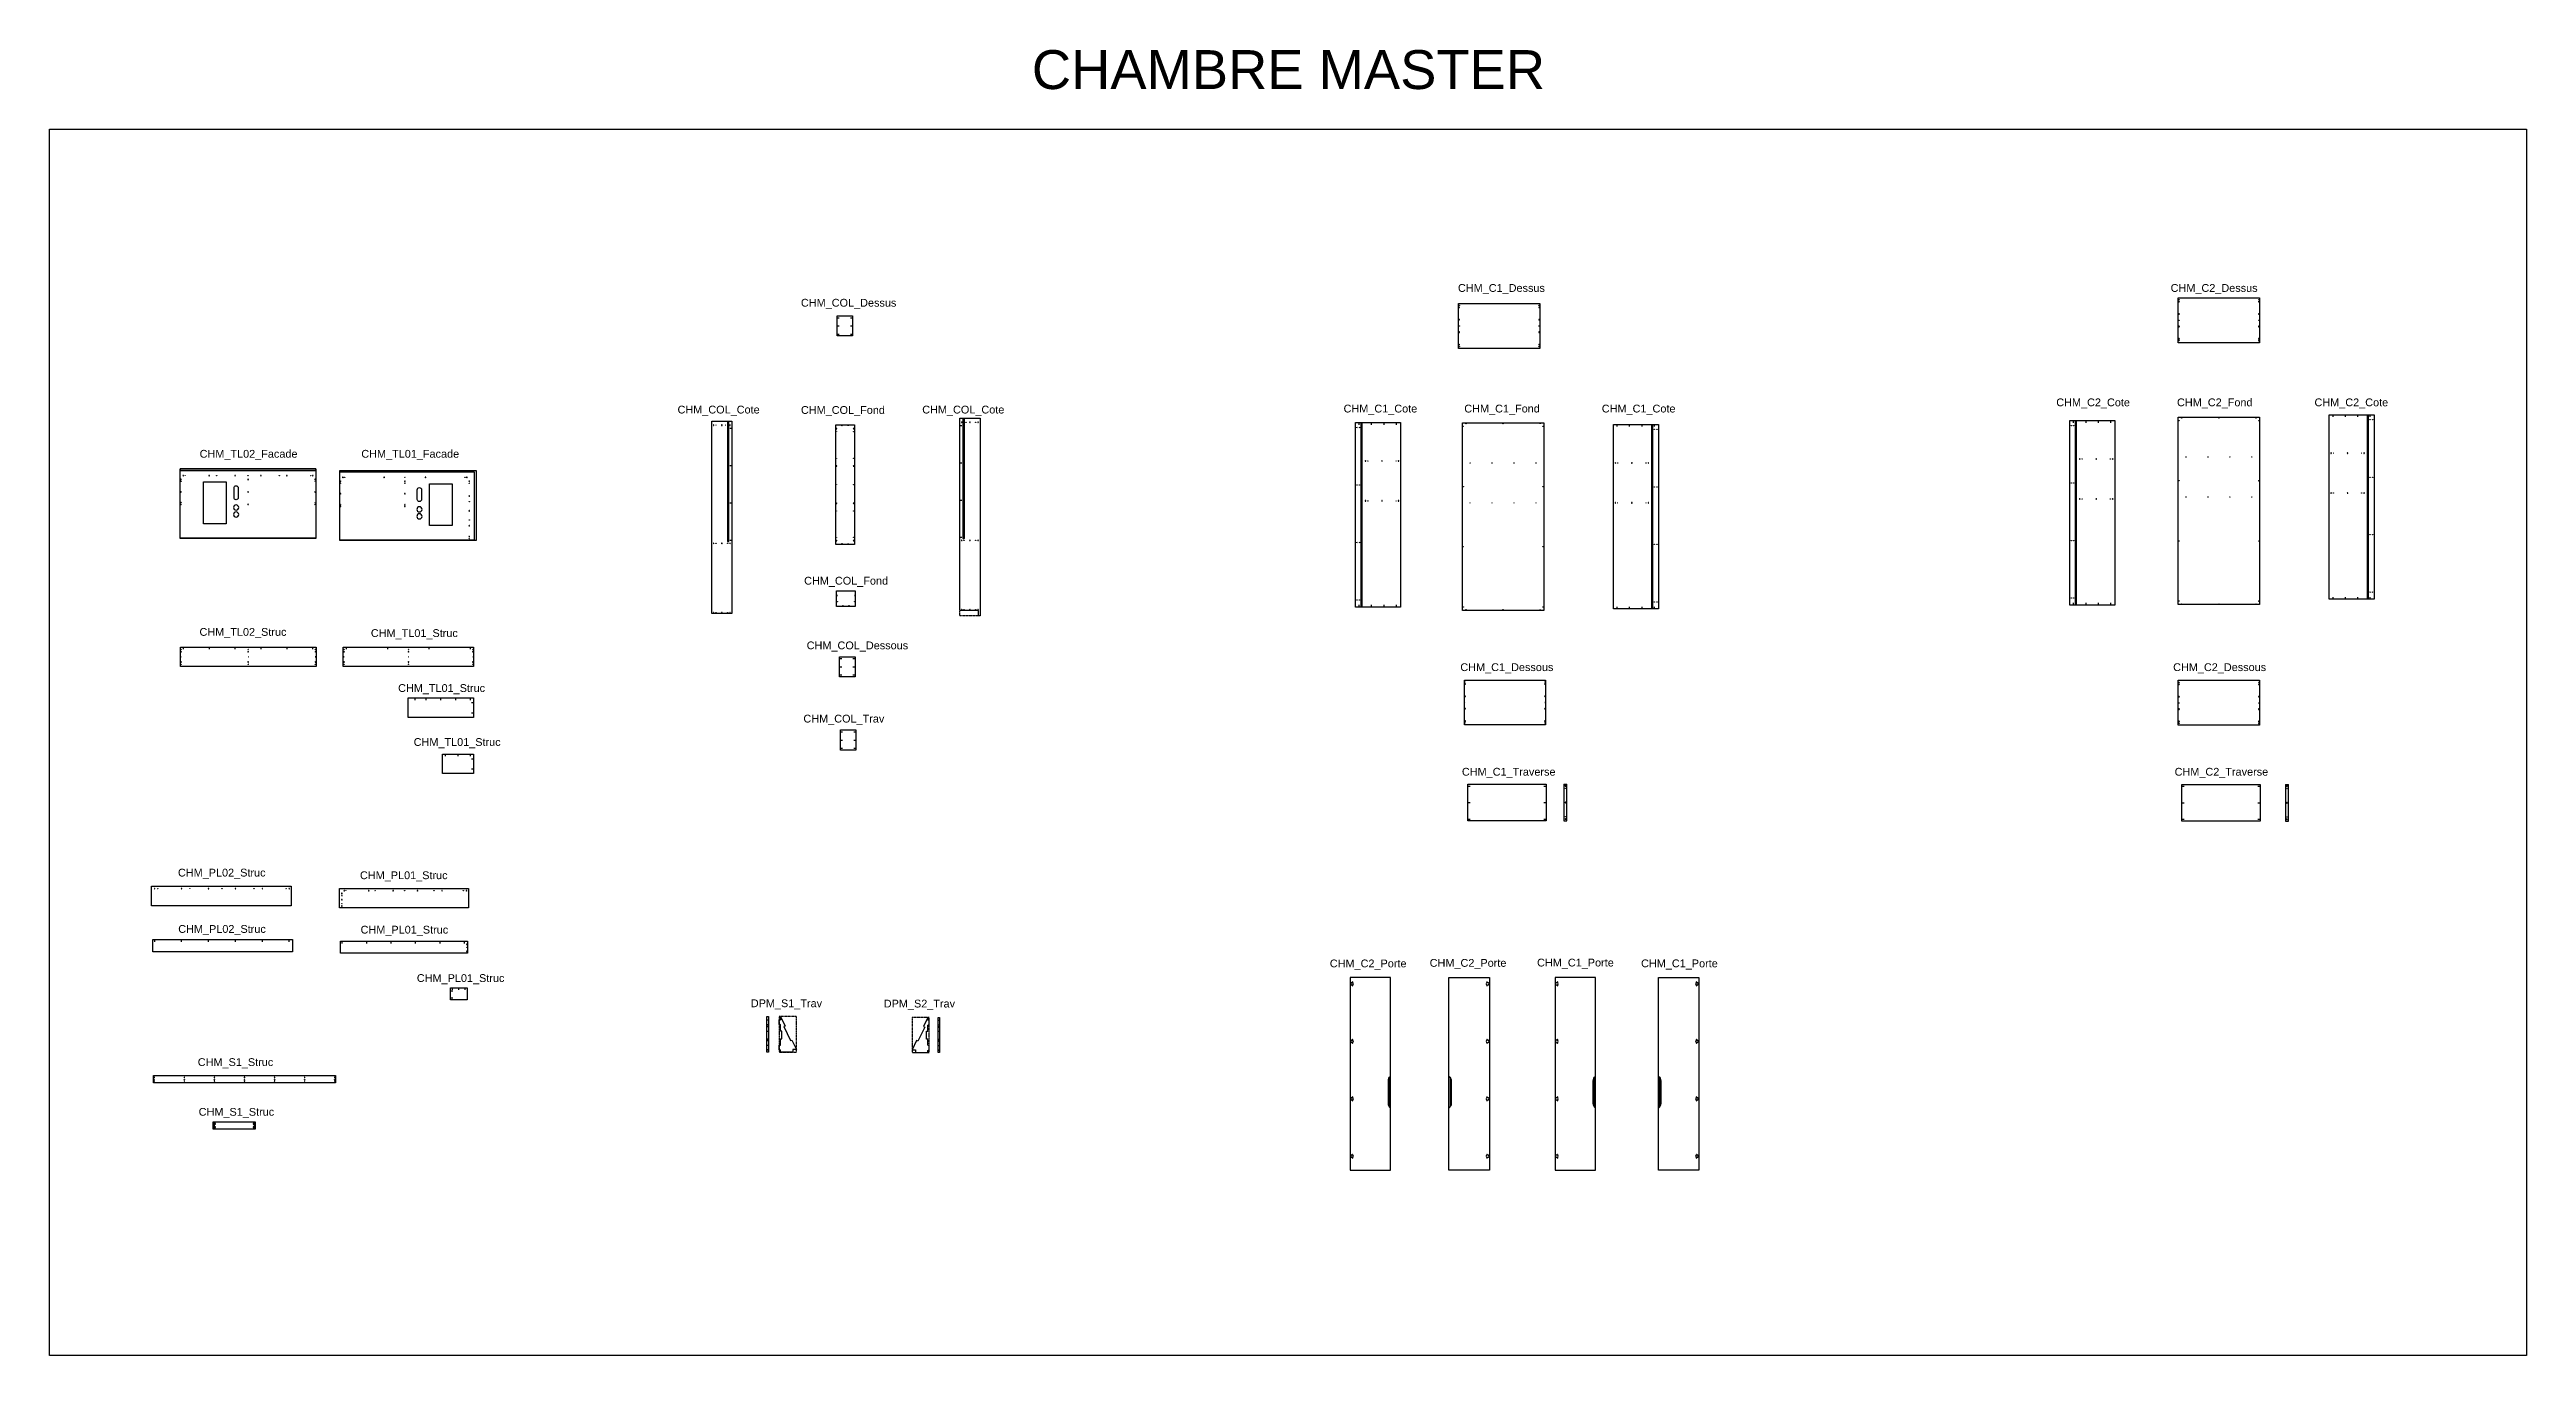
# Model space of a CAD drawing. Header units: millimetres. Extents: x 22572 to 140558, y -12987 to 35546.
# Drawn here: x 44699 to 76537, y -12987 to 3794 of the extents above; entities that cross this region are included whole.
import ezdxf

# ---------------------------------------------------------------- set-up
doc = ezdxf.new("R2010")
doc.units = ezdxf.units.MM
doc.linetypes.add('_..__..__..__.._', pattern=[1.8, 0.9, -0.9])
for name, color, linetype in [('Brut', 92, '_..__..__..__.._'), ('Parcours', 30, 'Continuous'), ('Percage 35 prof.14', 54, 'Continuous'), ('Percage 4 prof.total', 20, 'Continuous'), ('Percage 5 prof.9', 200, 'Continuous'), ('Percage 8 prof.14', 160, 'Continuous'), ('Percage chant 8 prof.28', 10, 'Continuous'), ('Poche prof.8', 210, 'Continuous'), ('Pointage', 10, 'Continuous'), ('Rainure prof.11', 160, 'Continuous'), ('TEXTE', 7, 'Continuous')]:
    doc.layers.add(name, color=color, linetype=linetype)
doc.styles.add('Objet', font='arial.ttf', dxfattribs={"height": 100})

msp = doc.modelspace()

# ---------------------------------------------------------------- texts
at = {"char_height": 100, "width": 1165.24, "attachment_point": 1, "style": 'Objet'}
for s, insert in [('CHM_C1_Dessus', (62802, 780)), ('CHM_C2_Dessus', (71963, 780)), ('CHM_COL_Dessus', (54357, 590)), ('CHM_COL_Cote', (52771, -783)), ('CHM_COL_Fond', (54357, -788)), ('CHM_COL_Cote', (55916, -783)), ('CHM_C1_Cote', (61332, -770)), ('CHM_C1_Fond', (62884, -770)), ('CHM_C1_Cote', (64651, -770)), ('CHM_C2_Cote', (70493, -690)), ('CHM_C2_Fond', (72045, -690)), ('CHM_C2_Cote', (73812, -690)), ('CHM_COL_Fond', (54398, -2982)), ('CHM_TL01_Struc', (48829, -3655)), ('CHM_COL_Dessous', (54431, -3813)), ('CHM_C1_Dessous', (62833, -4093)), ('CHM_C2_Dessous', (71995, -4093)), ('CHM_TL01_Struc', (49179, -4361)), ('CHM_COL_Trav', (54389, -4754)), ('CHM_TL01_Struc', (49379, -5055)), ('CHM_C1_Traverse', (62853, -5437)), ('CHM_C2_Traverse', (72014, -5437)), ('CHM_PL02_Struc', (46349, -6733)), ('CHM_PL01_Struc', (48689, -6767)), ('CHM_PL02_Struc', (46353, -7457)), ('CHM_PL01_Struc', (48697, -7466)), ('CHM_C2_Porte', (61155, -7900)), ('CHM_C2_Porte', (62439, -7893)), ('CHM_C1_Porte', (63819, -7889)), ('CHM_C1_Porte', (65156, -7899)), ('CHM_PL01_Struc', (49420, -8088)), ('DPM_S1_Trav', (53713, -8412)), ('DPM_S2_Trav', (55422, -8416)), ('CHM_S1_Struc', (46604, -9168)), ('CHM_S1_Struc', (46616, -9807))]:
    msp.add_mtext(s, dxfattribs=dict(at, insert=insert))
at = {"layer": 'TEXTE', "transparency": 33554687, "attachment_point": 1, "style": 'Objet'}
for s, width, insert, char_height in [('\\pi4411.07638;CHAMBRE MASTER', 15376.04, (52914, 3786), 500), ('CHM_TL02_Facade', 867.25, (46628, -1351), 100), ('CHM_TL01_Facade', 867.25, (48706, -1351), 100), ('CHM_TL02_Struc', 867.25, (46626, -3640), 100)]:
    msp.add_mtext_dynamic_manual_height_columns(s, width=width, gutter_width=500, heights=[0], dxfattribs=dict(at, insert=insert, char_height=char_height))

# ---------------------------------------------------------------- linework, layer by layer
for p, q in [((65378, -1024), (65378, -3395)), ((64164, -5645), (64164, -6119)), ((64164, -5645), (64202, -5645)), ((64181, -5645), (64181, -5664)), ((64181, -5664), (64184, -5664)), ((64184, -5664), (64184, -5645)), ((64202, -6119), (64202, -5645)), ((73439, -5649), (73439, -6123)), ((73439, -5649), (73477, -5649)), ((73456, -5649), (73456, -5668)), ((73456, -5668), (73459, -5668)), ((73459, -5668), (73459, -5649)), ((73477, -6123), (73477, -5649)), ((64164, -6119), (64202, -6119)), ((73439, -6123), (73477, -6123)), ((53920, -8631), (53938, -8631)), ((53920, -8754), (53920, -8631)), ((53920, -8676), (53938, -8676)), ((53920, -8736), (53938, -8736)), ((53920, -8754), (53938, -8754)), ((53920, -8761), (53920, -8754)), ((53920, -8761), (53938, -8761)), ((53920, -8934), (53920, -8761)), ((53920, -8819), (53938, -8819)), ((53938, -8631), (53938, -8754)), ((53938, -8754), (53938, -8761)), ((53938, -8761), (53938, -8934)), ((56121, -8643), (56139, -8643)), ((56121, -8761), (56121, -8643)), ((56121, -8680), (56139, -8680)), ((56121, -8740), (56139, -8740)), ((56121, -8761), (56139, -8761)), ((56121, -8769), (56121, -8761)), ((56121, -8769), (56139, -8769)), ((56121, -8941), (56121, -8769)), ((56121, -8822), (56139, -8822)), ((56139, -8643), (56139, -8761)), ((56139, -8761), (56139, -8769)), ((56139, -8769), (56139, -8941)), ((53920, -8919), (53938, -8919)), ((53920, -8934), (53938, -8934)), ((53920, -9056), (53920, -8934)), ((53920, -8941), (53938, -8941)), ((53920, -9002), (53938, -9002)), ((53920, -9056), (53938, -9056)), ((53920, -9092), (53920, -9056)), ((53920, -9062), (53938, -9062)), ((53938, -9092), (53920, -9092)), ((53938, -8934), (53938, -9056)), ((53938, -9056), (53938, -9092)), ((56121, -8922), (56139, -8922)), ((56121, -8941), (56139, -8941)), ((56121, -9059), (56121, -8941)), ((56121, -8949), (56139, -8949)), ((56121, -9005), (56139, -9005)), ((56121, -9059), (56139, -9059)), ((56121, -9095), (56121, -9059)), ((56121, -9065), (56139, -9065)), ((56139, -9095), (56121, -9095)), ((56139, -8941), (56139, -9059)), ((56139, -9059), (56139, -9095)), ((46831, -10006), (46803, -10006)), ((46803, -10014), (46831, -10014)), ((46822, -10031), (46803, -10031)), ((46803, -10034), (46822, -10034)), ((46831, -10051), (46803, -10051)), ((46803, -10059), (46831, -10059)), ((46822, -10034), (46822, -10031)), ((46831, -10014), (46831, -10006)), ((46831, -10059), (46831, -10051)), ((47315, -10006), (47315, -10014)), ((47343, -10006), (47315, -10006)), ((47315, -10014), (47343, -10014)), ((47315, -10051), (47315, -10059)), ((47343, -10051), (47315, -10051)), ((47315, -10059), (47343, -10059)), ((47324, -10031), (47324, -10034)), ((47343, -10031), (47324, -10031)), ((47324, -10034), (47343, -10034))]:
    msp.add_line(p, q)
for points in [[(44699, 2772), (76537, 2772), (76537, -12987), (44699, -12987)], [(54821, 373), (55021, 373), (55021, 113), (54821, 113)], [(63854, -48), (62810, -48), (62810, 531), (63854, 531)], [(73105, 26), (72061, 26), (72061, 604), (73105, 604)], [(56639, -3415), (56399, -3415), (56399, -945), (56659, -945), (56659, -3485), (56639, -3485)], [(73105, -3339), (72061, -3339), (72061, -930), (73105, -930)], [(74578, -3270), (74000, -3270), (74000, -899), (74578, -899)], [(53470, -3452), (53210, -3452), (53210, -982), (53470, -982)], [(55044, -1028), (55044, -2566), (54804, -2566), (54804, -1028)], [(62063, -999), (62063, -3370), (61484, -3370), (61484, -999)], [(63904, -1005), (63904, -3414), (62860, -3414), (62860, -1005)], [(71244, -974), (71244, -3345), (70666, -3345), (70666, -974)], [(48122, -2490), (46377, -2490), (46377, -1594), (48122, -1594)], [(50181, -2513), (48428, -2513), (48428, -1617), (50181, -1617)], [(55056, -3362), (54816, -3362), (54816, -3162), (55056, -3162)], [(46380, -3885), (48125, -3885), (48125, -4135), (46380, -4135)], [(50150, -4135), (48475, -4135), (48475, -3885), (50150, -3885)], [(55054, -4268), (54854, -4268), (54854, -4008), (55054, -4008)], [(63929, -4886), (62885, -4886), (62885, -4308), (63929, -4308)], [(73105, -4890), (72061, -4890), (72061, -4312), (73105, -4312)], [(50150, -4788), (49309, -4788), (49309, -4538), (50150, -4538)], [(54864, -4950), (55064, -4950), (55064, -5210), (54864, -5210)], [(49750, -5510), (49750, -5260), (50150, -5260), (50150, -5510)], [(63936, -6119), (62930, -6119), (62930, -5645), (63936, -5645)], [(73113, -6123), (72107, -6123), (72107, -5649), (73113, -5649)], [(47805, -6959), (47805, -7209), (46010, -7209), (46010, -6959)], [(50083, -7237), (48427, -7237), (48427, -6987), (50083, -6987)], [(46025, -7644), (47820, -7644), (47820, -7799), (46025, -7799)], [(48437, -7819), (48437, -7664), (50073, -7664), (50073, -7819)], [(49854, -8262), (50065, -8262), (50065, -8417), (49854, -8417)], [(61936, -10608), (61936, -8132), (61418, -8132), (61418, -10608)], [(63206, -10608), (62687, -10608), (62687, -8132), (63206, -8132)], [(64569, -10608), (64569, -8132), (64051, -8132), (64051, -10608)], [(65898, -10608), (65379, -10608), (65379, -8132), (65898, -8132)], [(46035, -9390), (48375, -9390), (48375, -9485), (46035, -9485)], [(46803, -10080), (46803, -9985), (47343, -9985), (47343, -10080)]]:
    msp.add_lwpolyline(points, close=True)
for points in [[(65378, -3395), (64800, -3395), (64800, -1024), (65378, -1024)], [(61908, -9749), (61908, -9457)], [(62716, -9457), (62716, -9749)], [(64541, -9749), (64541, -9457)], [(65408, -9457), (65408, -9749)]]:
    msp.add_lwpolyline(points)
msp.add_lwpolyline([(54094, -8671), (54094, -8631), (54153, -8754), (54136, -8761), (54223, -8941), (54240, -8934), (54299, -9056), (54253, -9056), (54253, -9092), (54094, -9092), (54094, -9067, 0.414214), (54089, -9062), (54079, -9062), (54079, -9002), (54089, -9002, 0.414214), (54094, -8997), (54094, -8919), (54112, -8919), (54112, -8819), (54094, -8819), (54094, -8741, 0.414214), (54089, -8736), (54079, -8736), (54079, -8676), (54089, -8676, 0.414214)], format="xyb", close=True)
at = {"extrusion": (0, 0, -1)}
for points in [[(-54094, -8671, 0.414214), (-54089, -8676)], [(-55995, -8680, 0.414214), (-55990, -8675)], [(-61908, -9457, 0.229416), (-61936, -9398)], [(-62687, -9398, 0.229416), (-62716, -9457)], [(-64541, -9457, 0.229416), (-64569, -9398)], [(-65379, -9398, 0.229416), (-65408, -9457)], [(-61936, -9808, 0.229416), (-61908, -9749)], [(-62716, -9749, 0.229416), (-62687, -9808)], [(-64569, -9808, 0.229416), (-64541, -9749)], [(-65408, -9749, 0.229416), (-65379, -9808)]]:
    msp.add_lwpolyline(points, format="xyb", dxfattribs=at)
for points in [[(55990, -8675), (55990, -8643), (55932, -8761), (55948, -8769), (55860, -8949), (55843, -8941), (55785, -9059), (55831, -9059), (55831, -9095), (55990, -9095), (55990, -9070, -0.414214), (55995, -9065), (56005, -9065), (56005, -9005), (55995, -9005, -0.414214), (55990, -9000), (55990, -8922), (55972, -8922), (55972, -8822), (55990, -8822), (55990, -8745, -0.414214), (55995, -8740), (56005, -8740), (56005, -8680), (55995, -8680)], [(61936, -9408, 0.392393), (61918, -9428), (61918, -9778, 0.392393), (61936, -9798)], [(62687, -9798, 0.392393), (62706, -9778), (62706, -9428, 0.392393), (62687, -9408)], [(64569, -9408, 0.392393), (64551, -9428), (64551, -9778, 0.392393), (64569, -9798)], [(65379, -9798, 0.392393), (65398, -9778), (65398, -9428, 0.392393), (65379, -9408)]]:
    msp.add_lwpolyline(points, format="xyb")
for centre in [(-64183, -5670), (-73458, -5674), (-64183, -5882), (-73458, -5886), (-64183, -6094), (-73458, -6098)]:
    msp.add_circle(centre, 4, dxfattribs=at)
for centre in [(64183, -5700), (73458, -5704), (64183, -6064), (73458, -6068)]:
    msp.add_circle(centre, 1.5)
at = {"layer": 'Brut'}
for points in [[(56659, -3485), (56399, -3485), (56399, -945), (56659, -945)], [(54079, -9092), (54299, -9092), (54299, -8631), (54079, -8631)], [(56005, -8643), (55785, -8643), (55785, -9095), (56005, -9095)]]:
    msp.add_lwpolyline(points, close=True, dxfattribs=at)
at = {"layer": 'Parcours'}
for p, q in [((56440, -945), (56458, -945)), ((56449, -945), (56449, -2485)), ((53411, -982), (53429, -982)), ((53420, -982), (53420, -2522))]:
    msp.add_line(p, q, dxfattribs=at)
for points in [[(46677, -2301), (46677, -1762), (46967, -1762), (46967, -2301)], [(49583, -2324), (49583, -1785), (49873, -1785), (49873, -2324)]]:
    msp.add_lwpolyline(points, close=True, dxfattribs=at)
for points in [[(47124, -1965, -1), (47070, -1965), (47070, -1839, -1), (47124, -1839)], [(49480, -1988, -1), (49426, -1988), (49426, -1862, -1), (49480, -1862)]]:
    msp.add_lwpolyline(points, format="xyb", close=True, dxfattribs=at)
at = {"layer": 'Parcours', "extrusion": (0, 0, -1)}
for centre in [(-47097, -2092), (-47097, -2182), (-49453, -2115), (-49453, -2205)]:
    msp.add_circle(centre, 33.5, dxfattribs=at)
at = {"layer": 'Percage 35 prof.14', "transparency": 33554687, "extrusion": (0, 0, -1)}
for centre in [(-61440, -8212), (-63183, -8212), (-64074, -8212), (-65875, -8212), (-61440, -8951), (-63183, -8951), (-64074, -8951), (-65875, -8951), (-61440, -9689), (-63183, -9689), (-64074, -9689), (-65875, -9689), (-61440, -10428), (-63183, -10428), (-64074, -10428), (-65875, -10428)]:
    msp.add_circle(centre, 17.5, dxfattribs=at)
at = {"layer": 'Percage 4 prof.total', "transparency": 33554687}
for centre in [(62820, 506), (63845, 506), (72071, 580), (73096, 580), (62820, 242), (63845, 242), (72071, 315), (72071, 51), (73096, 315), (73096, 51), (62820, -23), (63845, -23), (72106, -940), (72583, -940), (73060, -940), (53265, -1033), (53390, -1033), (54814, -1118), (54884, -1038), (54964, -1038), (55034, -1118), (56479, -996), (56604, -996), (62870, -1050), (62905, -1015), (63382, -1015), (63859, -1015), (63895, -1050), (72071, -975), (73096, -975), (54814, -1458), (55034, -1458), (61644, -1493), (62008, -1493), (62959, -1518), (63241, -1518), (63523, -1518), (63805, -1518), (64855, -1518), (65219, -1518), (70825, -1468), (71189, -1468), (72160, -1443), (72442, -1443), (72724, -1443), (73006, -1443), (74055, -1393), (74419, -1393), (46387, -1756), (46442, -1682), (46846, -1682), (47250, -1682), (47653, -1682), (48057, -1682), (48113, -1756), (48438, -1779), (48493, -1704), (49266, -1704), (49266, -1779), (50038, -1704), (50094, -1779), (54814, -1797), (55034, -1797), (62870, -1823), (63895, -1823), (72071, -1748), (73096, -1748), (74055, -1906), (74419, -1906), (46387, -2026), (48113, -2026), (48438, -2049), (49266, -2049), (50094, -2016), (54814, -2137), (55034, -2137), (61644, -2006), (62008, -2006), (62959, -2031), (63241, -2031), (63523, -2031), (63805, -2031), (64855, -2031), (65219, -2031), (70825, -1981), (71189, -1981), (72160, -1956), (72442, -1956), (72724, -1956), (73006, -1956), (50094, -2253), (50094, -2490), (54814, -2476), (55034, -2476), (56454, -2514), (56604, -2514), (72071, -2521), (73096, -2521), (53265, -2552), (53415, -2552), (54884, -2557), (54964, -2557), (62870, -2596), (63895, -2596), (53265, -3443), (53415, -3443), (54826, -3222), (54826, -3302), (54896, -3353), (54976, -3353), (55046, -3222), (55046, -3302), (56454, -3405), (56604, -3405), (62870, -3369), (62905, -3405), (63382, -3405), (63859, -3405), (63895, -3369), (72071, -3294), (72106, -3330), (72583, -3330), (73060, -3330), (73096, -3294), (46389, -3915), (46389, -4010), (46389, -4105), (47252, -3915), (47252, -4010), (47252, -4105), (48115, -3915), (48115, -4010), (48115, -4105), (48484, -3915), (48484, -4010), (48484, -4105), (49312, -3915), (49312, -4010), (49312, -4105), (50140, -3915), (50140, -4010), (50140, -4105), (62895, -4333), (63920, -4333), (72071, -4337), (73096, -4337), (62895, -4597), (63920, -4597), (72071, -4602), (73096, -4602), (62895, -4862), (63920, -4862), (72071, -4866), (73096, -4866), (46090, -6989), (46502, -6989), (46915, -6989), (47327, -6989), (47740, -6989), (48456, -7081), (48456, -7182), (48507, -7016), (48884, -7016), (49262, -7016), (49640, -7016), (50018, -7016), (50063, -7742), (46044, -9438), (46431, -9438), (46818, -9438), (47205, -9438), (47591, -9438), (47978, -9438), (48365, -9438)]:
    msp.add_circle(centre, 2, dxfattribs=at)
at = {"layer": 'Percage 5 prof.9', "transparency": 33554687}
for centre in [(61504, -1063), (61536, -1063), (65327, -1088), (65359, -1088), (70685, -1038), (70717, -1038), (74527, -963), (74559, -963), (61504, -1802), (61536, -1802), (65327, -1827), (65359, -1827), (70685, -1777), (70717, -1777), (74527, -1702), (74559, -1702), (61504, -2541), (61536, -2541), (70685, -2516), (70717, -2516), (74527, -2441), (74559, -2441), (65327, -2566), (65359, -2566), (74527, -3179), (74559, -3179), (61504, -3279), (61536, -3279), (65327, -3304), (65359, -3304), (70685, -3254), (70717, -3254)]:
    msp.add_circle(centre, 2.5, dxfattribs=at)
at = {"layer": 'Percage 8 prof.14', "transparency": 33554687, "extrusion": (0, 0, -1)}
for centre in [(-62820, 481), (-62820, 322), (-63845, 481), (-63845, 322), (-72071, 555), (-72071, 395), (-73096, 555), (-73096, 395), (-62820, 162), (-62820, 2), (-63845, 162), (-63845, 2), (-72071, 235), (-72071, 76), (-73096, 235), (-73096, 76), (-53235, -1033), (-53340, -1033), (-53445, -1033), (-54814, -1078), (-55034, -1078), (-56424, -996), (-56529, -996), (-56634, -996), (-54814, -1558), (-55034, -1558), (-61614, -1493), (-61826, -1493), (-62038, -1493), (-64825, -1518), (-65037, -1518), (-65249, -1518), (-70795, -1468), (-71007, -1468), (-71219, -1468), (-74025, -1393), (-74237, -1393), (-74449, -1393), (-46387, -1731), (-46387, -1891), (-46417, -1682), (-46750, -1682), (-47083, -1682), (-47250, -1731), (-47250, -1891), (-47416, -1682), (-47749, -1682), (-48082, -1682), (-48113, -1731), (-48113, -1891), (-48438, -1754), (-48438, -1914), (-48468, -1704), (-49000, -1704), (-49266, -1754), (-49266, -1914), (-49531, -1704), (-50063, -1704), (-50094, -1754), (-74025, -1906), (-74237, -1906), (-74449, -1906), (-46387, -2051), (-47250, -2051), (-48113, -2051), (-48438, -2074), (-49266, -2074), (-50094, -1944), (-50094, -2134), (-54814, -2037), (-55034, -2037), (-61614, -2006), (-61826, -2006), (-62038, -2006), (-64825, -2031), (-65037, -2031), (-65249, -2031), (-70795, -1981), (-71007, -1981), (-71219, -1981), (-50094, -2325), (-50094, -2465), (-54814, -2516), (-55034, -2516), (-56424, -2514), (-56529, -2514), (-56634, -2514), (-53235, -2552), (-53340, -2552), (-53445, -2552), (-53235, -3443), (-53340, -3443), (-53445, -3443), (-56424, -3405), (-56529, -3405), (-56634, -3405), (-46389, -3945), (-46389, -4075), (-47252, -3945), (-47252, -4075), (-48115, -3945), (-48115, -4075), (-48484, -3945), (-48484, -4075), (-49312, -3945), (-49312, -4075), (-50140, -3945), (-50140, -4075), (-62895, -4358), (-63920, -4358), (-72071, -4362), (-73096, -4362), (-62895, -4517), (-62895, -4677), (-63920, -4517), (-63920, -4677), (-72071, -4522), (-72071, -4682), (-73096, -4522), (-73096, -4682), (-62895, -4837), (-63920, -4837), (-72071, -4841), (-73096, -4841), (-46050, -6989), (-46396, -6989), (-46742, -6989), (-47088, -6989), (-47434, -6989), (-47780, -6989), (-48456, -7051), (-48456, -7131), (-48456, -7212), (-48487, -7016), (-48801, -7016), (-49115, -7016), (-49429, -7016), (-49743, -7016), (-50058, -7016), (-50063, -7704), (-50063, -7794), (-46044, -9415), (-46044, -9460), (-46431, -9415), (-46431, -9460), (-46818, -9415), (-46818, -9460), (-47205, -9415), (-47205, -9460), (-47591, -9415), (-47591, -9460), (-47978, -9415), (-47978, -9460), (-48365, -9415), (-48365, -9460)]:
    msp.add_circle(centre, 4, dxfattribs=at)
at = {"layer": 'Percage chant 8 prof.28'}
for p, q in [((54821, 348), (54849, 348)), ((54993, 348), (55021, 348)), ((54821, 243), (54849, 243)), ((54821, 138), (54849, 138)), ((54993, 243), (55021, 243)), ((54993, 138), (55021, 138)), ((74050, -927), (74050, -899)), ((74210, -927), (74210, -899)), ((74370, -927), (74370, -899)), ((74529, -927), (74529, -899)), ((53442, -1073), (53470, -1073)), ((56399, -1036), (56427, -1036)), ((61534, -1027), (61534, -999)), ((61693, -1027), (61693, -999)), ((61853, -1027), (61853, -999)), ((62013, -1027), (62013, -999)), ((64850, -1052), (64850, -1024)), ((65009, -1052), (65009, -1024)), ((65169, -1052), (65169, -1024)), ((65329, -1052), (65329, -1024)), ((70715, -1002), (70715, -974)), ((70875, -1002), (70875, -974)), ((71034, -1002), (71034, -974)), ((71194, -1002), (71194, -974)), ((53442, -1553), (53470, -1553)), ((56399, -1515), (56427, -1515)), ((53442, -2032), (53470, -2032)), ((56399, -1995), (56427, -1995)), ((53442, -2511), (53470, -2511)), ((56399, -2474), (56427, -2474)), ((61534, -3370), (61534, -3342)), ((61693, -3370), (61693, -3342)), ((61853, -3370), (61853, -3342)), ((62013, -3370), (62013, -3342)), ((64850, -3395), (64850, -3367)), ((65009, -3395), (65009, -3367)), ((65169, -3395), (65169, -3367)), ((65329, -3395), (65329, -3367)), ((70715, -3345), (70715, -3317)), ((70875, -3345), (70875, -3317)), ((71034, -3345), (71034, -3317)), ((71194, -3345), (71194, -3317)), ((74050, -3270), (74050, -3242)), ((74210, -3270), (74210, -3242)), ((74370, -3270), (74370, -3242)), ((74529, -3270), (74529, -3242)), ((46420, -3913), (46420, -3885)), ((46753, -3913), (46753, -3885)), ((47086, -3913), (47086, -3885)), ((47419, -3913), (47419, -3885)), ((47752, -3913), (47752, -3885)), ((48085, -3913), (48085, -3885)), ((48515, -3913), (48515, -3885)), ((49046, -3913), (49046, -3885)), ((49578, -3913), (49578, -3885)), ((50110, -3913), (50110, -3885)), ((54854, -4033), (54882, -4033)), ((54854, -4138), (54882, -4138)), ((55026, -4033), (55054, -4033)), ((55026, -4138), (55054, -4138)), ((54854, -4243), (54882, -4243)), ((55026, -4243), (55054, -4243)), ((49399, -4566), (49399, -4538)), ((49539, -4566), (49539, -4538)), ((49730, -4566), (49730, -4538)), ((49920, -4566), (49920, -4538)), ((50110, -4566), (50110, -4538)), ((50122, -4598), (50150, -4598)), ((50122, -4728), (50150, -4728)), ((54864, -4975), (54892, -4975)), ((54864, -5080), (54892, -5080)), ((55036, -4975), (55064, -4975)), ((55036, -5080), (55064, -5080)), ((49790, -5288), (49790, -5260)), ((49950, -5288), (49950, -5260)), ((50110, -5288), (50110, -5260)), ((50122, -5320), (50150, -5320)), ((54864, -5185), (54892, -5185)), ((55036, -5185), (55064, -5185)), ((50122, -5450), (50150, -5450)), ((62930, -5670), (62958, -5670)), ((63908, -5670), (63936, -5670)), ((72107, -5674), (72135, -5674)), ((73085, -5674), (73113, -5674)), ((62930, -5882), (62958, -5882)), ((63908, -5882), (63936, -5882)), ((72107, -5886), (72135, -5886)), ((73085, -5886), (73113, -5886)), ((62930, -6094), (62958, -6094)), ((63908, -6094), (63936, -6094)), ((72107, -6098), (72135, -6098)), ((73085, -6098), (73113, -6098)), ((46050, -7672), (46050, -7644)), ((46396, -7672), (46396, -7644)), ((46742, -7672), (46742, -7644)), ((47088, -7672), (47088, -7644)), ((47434, -7672), (47434, -7644)), ((47780, -7672), (47780, -7644)), ((48462, -7692), (48462, -7664)), ((48776, -7692), (48776, -7664)), ((49090, -7692), (49090, -7664)), ((49404, -7692), (49404, -7664)), ((49718, -7692), (49718, -7664)), ((50033, -7692), (50033, -7664)), ((49879, -8290), (49879, -8262)), ((49960, -8290), (49960, -8262)), ((50040, -8290), (50040, -8262)), ((49854, -8302), (49882, -8302)), ((49854, -8392), (49882, -8392)), ((46803, -10010), (46831, -10010)), ((46803, -10055), (46831, -10055)), ((47315, -10010), (47343, -10010)), ((47315, -10055), (47343, -10055))]:
    msp.add_line(p, q, dxfattribs=at)
at = {"layer": 'Poche prof.8'}
for points in [[(46377, -1616), (48122, -1616), (48122, -1594), (46377, -1594)], [(50159, -2505), (50159, -1639), (48428, -1639), (48428, -1617), (50181, -1617), (50181, -2513), (48428, -2513), (48428, -2505)], [(46377, -2482), (48122, -2482), (48122, -2490), (46377, -2490)]]:
    msp.add_lwpolyline(points, close=True, dxfattribs=at)
at = {"layer": 'Pointage', "transparency": 33554687, "extrusion": (0, 0, -1)}
for centre in [(-61450, -8190), (-61450, -8235), (-63174, -8190), (-63174, -8235), (-64083, -8190), (-64083, -8235), (-65866, -8190), (-65866, -8235), (-61450, -8928), (-61450, -8973), (-63174, -8928), (-63174, -8973), (-64083, -8928), (-64083, -8973), (-65866, -8928), (-65866, -8973), (-61450, -9667), (-61450, -9712), (-63174, -9667), (-63174, -9712), (-64083, -9667), (-64083, -9712), (-65866, -9667), (-65866, -9712), (-61450, -10406), (-61450, -10451), (-63174, -10406), (-63174, -10451), (-64083, -10406), (-64083, -10451), (-65866, -10406), (-65866, -10451)]:
    msp.add_circle(centre, 2.5, dxfattribs=at)
at = {"layer": 'Rainure prof.11'}
for p, q in [((74490, -899), (74490, -3270)), ((74508, -3270), (74508, -899)), ((61555, -999), (61555, -3370)), ((61573, -3370), (61573, -999)), ((65290, -1024), (65290, -3395)), ((65308, -3395), (65308, -1024)), ((70736, -974), (70736, -3345)), ((70754, -3345), (70754, -974))]:
    msp.add_line(p, q, dxfattribs=at)
for points in [[(56440, -945), (56440, -2485, 1), (56458, -2485), (56458, -945)], [(53411, -982), (53411, -2522, 1), (53429, -2522), (53429, -982)]]:
    msp.add_lwpolyline(points, format="xyb", dxfattribs=at)

msp.set_redraw_order([(e.dxf.handle, doc.entitydb.next_handle()) for e in msp.query("TEXT MTEXT ATTDEF DIMENSION ARC_DIMENSION")])  # texts and dimensions are drawn at this point

doc.saveas('drawing.dxf')
